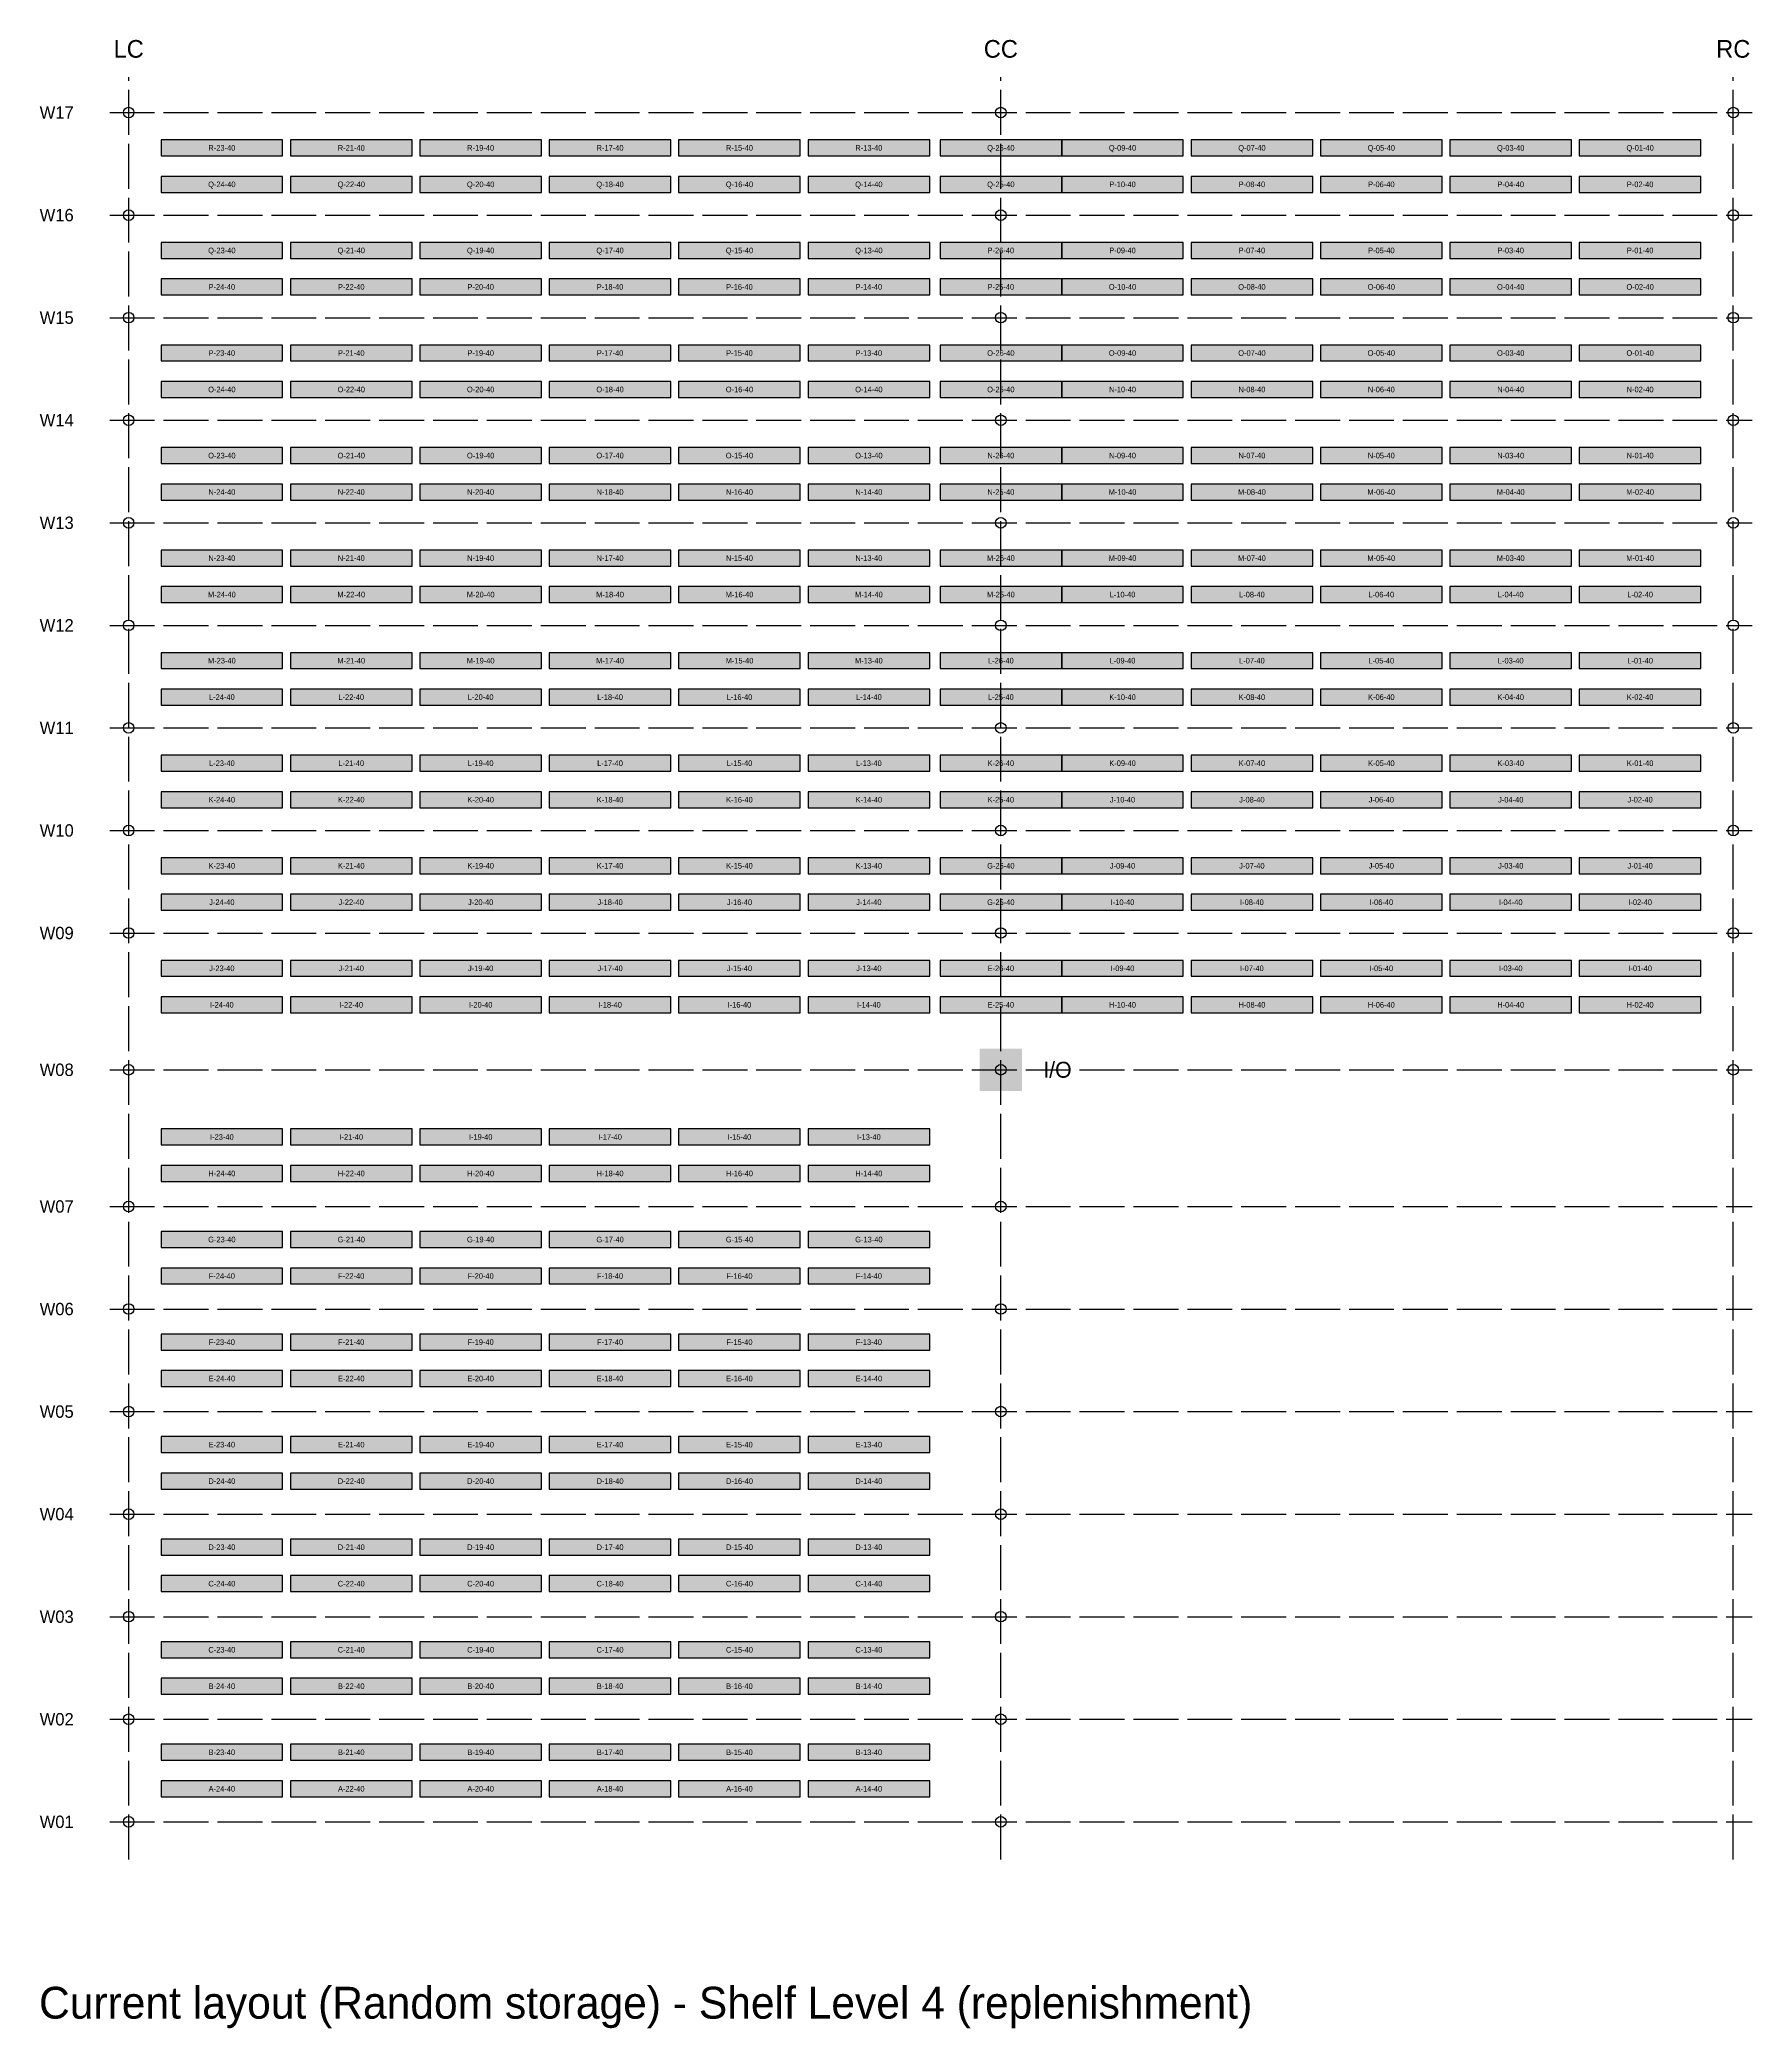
# Model space of a CAD drawing. Header units: metres. Extents: x 0 to 48.5, y -2.8 to 53.5.
import ezdxf
from ezdxf.enums import TextEntityAlignment as Align

# ---------------------------------------------------------------- set-up
doc = ezdxf.new("R2010")
doc.units = ezdxf.units.M
doc.linetypes.add('DASHED', pattern=[1.524, 1.27, -0.254])
for name, color, linetype in [('CROSS_AISLES', 4, 'Continuous'), ('IO_DEPOT', 3, 'Continuous'), ('LABELS', 7, 'Continuous'), ('RACK_L4', 7, 'Continuous'), ('STOCK_ONLY', 254, 'Continuous'), ('SUPPORT_POINTS', 8, 'Continuous'), ('TITLE', 7, 'Continuous'), ('WALKWAYS', 8, 'Continuous'), ('ZONE_A', 1, 'Continuous'), ('ZONE_B', 30, 'Continuous'), ('ZONE_C', 5, 'Continuous'), ('ZONE_N', 8, 'Continuous')]:
    doc.layers.add(name, color=color, linetype=linetype)

msp = doc.modelspace()

# ---------------------------------------------------------------- hatches: boundary and pattern name
at = {"layer": 'IO_DEPOT'}
msp.add_hatch(color=3, dxfattribs=at).paths.add_polyline_path([(26.604, 23.732), (27.804, 23.732), (27.804, 24.932), (26.604, 24.932)])
at = {"layer": 'STOCK_ONLY'}
for points in [[(3.451, 50.174), (6.891, 50.174), (6.891, 50.625), (3.451, 50.625)], [(7.111, 50.174), (10.551, 50.174), (10.551, 50.625), (7.111, 50.625)], [(10.771, 50.174), (14.211, 50.174), (14.211, 50.625), (10.771, 50.625)], [(14.431, 50.174), (17.871, 50.174), (17.871, 50.625), (14.431, 50.625)], [(18.091, 50.174), (21.531, 50.174), (21.531, 50.625), (18.091, 50.625)], [(21.751, 50.174), (25.191, 50.174), (25.191, 50.625), (21.751, 50.625)], [(25.484, 50.174), (28.925, 50.174), (28.925, 50.625), (25.484, 50.625)], [(28.925, 50.174), (32.365, 50.174), (32.365, 50.625), (28.925, 50.625)], [(32.585, 50.174), (36.025, 50.174), (36.025, 50.625), (32.585, 50.625)], [(36.245, 50.174), (39.685, 50.174), (39.685, 50.625), (36.245, 50.625)], [(39.905, 50.174), (43.345, 50.174), (43.345, 50.625), (39.905, 50.625)], [(43.565, 50.174), (47.005, 50.174), (47.005, 50.625), (43.565, 50.625)], [(3.451, 49.143), (6.891, 49.143), (6.891, 49.594), (3.451, 49.594)], [(7.111, 49.143), (10.551, 49.143), (10.551, 49.594), (7.111, 49.594)], [(10.771, 49.143), (14.211, 49.143), (14.211, 49.594), (10.771, 49.594)], [(14.431, 49.143), (17.871, 49.143), (17.871, 49.594), (14.431, 49.594)], [(18.091, 49.143), (21.531, 49.143), (21.531, 49.594), (18.091, 49.594)], [(21.751, 49.143), (25.191, 49.143), (25.191, 49.594), (21.751, 49.594)], [(25.484, 49.143), (28.925, 49.143), (28.925, 49.594), (25.484, 49.594)], [(28.925, 49.143), (32.365, 49.143), (32.365, 49.594), (28.925, 49.594)], [(32.585, 49.143), (36.025, 49.143), (36.025, 49.594), (32.585, 49.594)], [(36.245, 49.143), (39.685, 49.143), (39.685, 49.594), (36.245, 49.594)], [(39.905, 49.143), (43.345, 49.143), (43.345, 49.594), (39.905, 49.594)], [(43.565, 49.143), (47.005, 49.143), (47.005, 49.594), (43.565, 49.594)], [(3.451, 47.274), (6.891, 47.274), (6.891, 47.725), (3.451, 47.725)], [(7.111, 47.274), (10.551, 47.274), (10.551, 47.725), (7.111, 47.725)], [(10.771, 47.274), (14.211, 47.274), (14.211, 47.725), (10.771, 47.725)], [(14.431, 47.274), (17.871, 47.274), (17.871, 47.725), (14.431, 47.725)], [(18.091, 47.274), (21.531, 47.274), (21.531, 47.725), (18.091, 47.725)], [(21.751, 47.274), (25.191, 47.274), (25.191, 47.725), (21.751, 47.725)], [(25.484, 47.274), (28.925, 47.274), (28.925, 47.725), (25.484, 47.725)], [(28.925, 47.274), (32.365, 47.274), (32.365, 47.725), (28.925, 47.725)], [(32.585, 47.274), (36.025, 47.274), (36.025, 47.725), (32.585, 47.725)], [(36.245, 47.274), (39.685, 47.274), (39.685, 47.725), (36.245, 47.725)], [(39.905, 47.274), (43.345, 47.274), (43.345, 47.725), (39.905, 47.725)], [(43.565, 47.274), (47.005, 47.274), (47.005, 47.725), (43.565, 47.725)], [(3.451, 46.243), (6.891, 46.243), (6.891, 46.694), (3.451, 46.694)], [(7.111, 46.243), (10.551, 46.243), (10.551, 46.694), (7.111, 46.694)], [(10.771, 46.243), (14.211, 46.243), (14.211, 46.694), (10.771, 46.694)], [(14.431, 46.243), (17.871, 46.243), (17.871, 46.694), (14.431, 46.694)], [(18.091, 46.243), (21.531, 46.243), (21.531, 46.694), (18.091, 46.694)], [(21.751, 46.243), (25.191, 46.243), (25.191, 46.694), (21.751, 46.694)], [(32.585, 46.243), (36.025, 46.243), (36.025, 46.694), (32.585, 46.694)], [(36.245, 46.243), (39.685, 46.243), (39.685, 46.694), (36.245, 46.694)], [(39.905, 46.243), (43.345, 46.243), (43.345, 46.694), (39.905, 46.694)], [(43.565, 46.243), (47.005, 46.243), (47.005, 46.694), (43.565, 46.694)], [(3.451, 44.374), (6.891, 44.374), (6.891, 44.825), (3.451, 44.825)], [(7.111, 44.374), (10.551, 44.374), (10.551, 44.825), (7.111, 44.825)], [(10.771, 44.374), (14.211, 44.374), (14.211, 44.825), (10.771, 44.825)], [(14.431, 44.374), (17.871, 44.374), (17.871, 44.825), (14.431, 44.825)], [(18.091, 44.374), (21.531, 44.374), (21.531, 44.825), (18.091, 44.825)], [(21.751, 44.374), (25.191, 44.374), (25.191, 44.825), (21.751, 44.825)], [(28.925, 44.374), (32.365, 44.374), (32.365, 44.825), (28.925, 44.825)], [(32.585, 44.374), (36.025, 44.374), (36.025, 44.825), (32.585, 44.825)], [(36.245, 44.374), (39.685, 44.374), (39.685, 44.825), (36.245, 44.825)], [(39.905, 44.374), (43.345, 44.374), (43.345, 44.825), (39.905, 44.825)], [(43.565, 44.374), (47.005, 44.374), (47.005, 44.825), (43.565, 44.825)], [(3.451, 43.343), (6.891, 43.343), (6.891, 43.794), (3.451, 43.794)], [(7.111, 43.343), (10.551, 43.343), (10.551, 43.794), (7.111, 43.794)], [(10.771, 43.343), (14.211, 43.343), (14.211, 43.794), (10.771, 43.794)], [(14.431, 43.343), (17.871, 43.343), (17.871, 43.794), (14.431, 43.794)], [(18.091, 43.343), (21.531, 43.343), (21.531, 43.794), (18.091, 43.794)], [(21.751, 43.343), (25.191, 43.343), (25.191, 43.794), (21.751, 43.794)], [(25.484, 43.343), (28.925, 43.343), (28.925, 43.794), (25.484, 43.794)], [(28.925, 43.343), (32.365, 43.343), (32.365, 43.794), (28.925, 43.794)], [(32.585, 43.343), (36.025, 43.343), (36.025, 43.794), (32.585, 43.794)], [(36.245, 43.343), (39.685, 43.343), (39.685, 43.794), (36.245, 43.794)], [(39.905, 43.343), (43.345, 43.343), (43.345, 43.794), (39.905, 43.794)], [(43.565, 43.343), (47.005, 43.343), (47.005, 43.794), (43.565, 43.794)], [(3.451, 41.474), (6.891, 41.474), (6.891, 41.925), (3.451, 41.925)], [(7.111, 41.474), (10.551, 41.474), (10.551, 41.925), (7.111, 41.925)], [(10.771, 41.474), (14.211, 41.474), (14.211, 41.925), (10.771, 41.925)], [(14.431, 41.474), (17.871, 41.474), (17.871, 41.925), (14.431, 41.925)], [(18.091, 41.474), (21.531, 41.474), (21.531, 41.925), (18.091, 41.925)], [(21.751, 41.474), (25.191, 41.474), (25.191, 41.925), (21.751, 41.925)], [(25.484, 41.474), (28.925, 41.474), (28.925, 41.925), (25.484, 41.925)], [(28.925, 41.474), (32.365, 41.474), (32.365, 41.925), (28.925, 41.925)], [(32.585, 41.474), (36.025, 41.474), (36.025, 41.925), (32.585, 41.925)], [(36.245, 41.474), (39.685, 41.474), (39.685, 41.925), (36.245, 41.925)], [(39.905, 41.474), (43.345, 41.474), (43.345, 41.925), (39.905, 41.925)], [(43.565, 41.474), (47.005, 41.474), (47.005, 41.925), (43.565, 41.925)], [(3.451, 40.443), (6.891, 40.443), (6.891, 40.894), (3.451, 40.894)], [(7.111, 40.443), (10.551, 40.443), (10.551, 40.894), (7.111, 40.894)], [(10.771, 40.443), (14.211, 40.443), (14.211, 40.894), (10.771, 40.894)], [(14.431, 40.443), (17.871, 40.443), (17.871, 40.894), (14.431, 40.894)], [(18.091, 40.443), (21.531, 40.443), (21.531, 40.894), (18.091, 40.894)], [(21.751, 40.443), (25.191, 40.443), (25.191, 40.894), (21.751, 40.894)], [(25.484, 40.443), (28.925, 40.443), (28.925, 40.894), (25.484, 40.894)], [(28.925, 40.443), (32.365, 40.443), (32.365, 40.894), (28.925, 40.894)], [(32.585, 40.443), (36.025, 40.443), (36.025, 40.894), (32.585, 40.894)], [(36.245, 40.443), (39.685, 40.443), (39.685, 40.894), (36.245, 40.894)], [(39.905, 40.443), (43.345, 40.443), (43.345, 40.894), (39.905, 40.894)], [(43.565, 40.443), (47.005, 40.443), (47.005, 40.894), (43.565, 40.894)], [(3.451, 38.574), (6.891, 38.574), (6.891, 39.025), (3.451, 39.025)], [(7.111, 38.574), (10.551, 38.574), (10.551, 39.025), (7.111, 39.025)], [(10.771, 38.574), (14.211, 38.574), (14.211, 39.025), (10.771, 39.025)], [(14.431, 38.574), (17.871, 38.574), (17.871, 39.025), (14.431, 39.025)], [(18.091, 38.574), (21.531, 38.574), (21.531, 39.025), (18.091, 39.025)], [(21.751, 38.574), (25.191, 38.574), (25.191, 39.025), (21.751, 39.025)], [(25.484, 38.574), (28.925, 38.574), (28.925, 39.025), (25.484, 39.025)], [(32.585, 38.574), (36.025, 38.574), (36.025, 39.025), (32.585, 39.025)], [(36.245, 38.574), (39.685, 38.574), (39.685, 39.025), (36.245, 39.025)], [(39.905, 38.574), (43.345, 38.574), (43.345, 39.025), (39.905, 39.025)], [(43.565, 38.574), (47.005, 38.574), (47.005, 39.025), (43.565, 39.025)], [(3.451, 37.543), (6.891, 37.543), (6.891, 37.994), (3.451, 37.994)], [(7.111, 37.543), (10.551, 37.543), (10.551, 37.994), (7.111, 37.994)], [(10.771, 37.543), (14.211, 37.543), (14.211, 37.994), (10.771, 37.994)], [(14.431, 37.543), (17.871, 37.543), (17.871, 37.994), (14.431, 37.994)], [(18.091, 37.543), (21.531, 37.543), (21.531, 37.994), (18.091, 37.994)], [(21.751, 37.543), (25.191, 37.543), (25.191, 37.994), (21.751, 37.994)], [(25.484, 37.543), (28.925, 37.543), (28.925, 37.994), (25.484, 37.994)], [(28.925, 37.543), (32.365, 37.543), (32.365, 37.994), (28.925, 37.994)], [(32.585, 37.543), (36.025, 37.543), (36.025, 37.994), (32.585, 37.994)], [(36.245, 37.543), (39.685, 37.543), (39.685, 37.994), (36.245, 37.994)], [(39.905, 37.543), (43.345, 37.543), (43.345, 37.994), (39.905, 37.994)], [(43.565, 37.543), (47.005, 37.543), (47.005, 37.994), (43.565, 37.994)], [(3.451, 35.674), (6.891, 35.674), (6.891, 36.125), (3.451, 36.125)], [(7.111, 35.674), (10.551, 35.674), (10.551, 36.125), (7.111, 36.125)], [(10.771, 35.674), (14.211, 35.674), (14.211, 36.125), (10.771, 36.125)], [(14.431, 35.674), (17.871, 35.674), (17.871, 36.125), (14.431, 36.125)], [(18.091, 35.674), (21.531, 35.674), (21.531, 36.125), (18.091, 36.125)], [(21.751, 35.674), (25.191, 35.674), (25.191, 36.125), (21.751, 36.125)], [(28.925, 35.674), (32.365, 35.674), (32.365, 36.125), (28.925, 36.125)], [(32.585, 35.674), (36.025, 35.674), (36.025, 36.125), (32.585, 36.125)], [(36.245, 35.674), (39.685, 35.674), (39.685, 36.125), (36.245, 36.125)], [(39.905, 35.674), (43.345, 35.674), (43.345, 36.125), (39.905, 36.125)], [(43.565, 35.674), (47.005, 35.674), (47.005, 36.125), (43.565, 36.125)], [(3.451, 34.643), (6.891, 34.643), (6.891, 35.094), (3.451, 35.094)], [(7.111, 34.643), (10.551, 34.643), (10.551, 35.094), (7.111, 35.094)], [(10.771, 34.643), (14.211, 34.643), (14.211, 35.094), (10.771, 35.094)], [(14.431, 34.643), (17.871, 34.643), (17.871, 35.094), (14.431, 35.094)], [(18.091, 34.643), (21.531, 34.643), (21.531, 35.094), (18.091, 35.094)], [(21.751, 34.643), (25.191, 34.643), (25.191, 35.094), (21.751, 35.094)], [(25.484, 34.643), (28.925, 34.643), (28.925, 35.094), (25.484, 35.094)], [(28.925, 34.643), (32.365, 34.643), (32.365, 35.094), (28.925, 35.094)], [(32.585, 34.643), (36.025, 34.643), (36.025, 35.094), (32.585, 35.094)], [(36.245, 34.643), (39.685, 34.643), (39.685, 35.094), (36.245, 35.094)], [(39.905, 34.643), (43.345, 34.643), (43.345, 35.094), (39.905, 35.094)], [(43.565, 34.643), (47.005, 34.643), (47.005, 35.094), (43.565, 35.094)], [(3.451, 32.775), (6.891, 32.775), (6.891, 33.226), (3.451, 33.226)], [(7.111, 32.775), (10.551, 32.775), (10.551, 33.226), (7.111, 33.226)], [(10.771, 32.775), (14.211, 32.775), (14.211, 33.226), (10.771, 33.226)], [(14.431, 32.775), (17.871, 32.775), (17.871, 33.226), (14.431, 33.226)], [(18.091, 32.775), (21.531, 32.775), (21.531, 33.226), (18.091, 33.226)], [(21.751, 32.775), (25.191, 32.775), (25.191, 33.226), (21.751, 33.226)], [(25.484, 32.775), (28.925, 32.775), (28.925, 33.226), (25.484, 33.226)], [(28.925, 32.775), (32.365, 32.775), (32.365, 33.226), (28.925, 33.226)], [(32.585, 32.775), (36.025, 32.775), (36.025, 33.226), (32.585, 33.226)], [(36.245, 32.775), (39.685, 32.775), (39.685, 33.226), (36.245, 33.226)], [(39.905, 32.775), (43.345, 32.775), (43.345, 33.226), (39.905, 33.226)], [(3.451, 31.743), (6.891, 31.743), (6.891, 32.194), (3.451, 32.194)], [(7.111, 31.743), (10.551, 31.743), (10.551, 32.194), (7.111, 32.194)], [(10.771, 31.743), (14.211, 31.743), (14.211, 32.194), (10.771, 32.194)], [(14.431, 31.743), (17.871, 31.743), (17.871, 32.194), (14.431, 32.194)], [(21.751, 31.743), (25.191, 31.743), (25.191, 32.194), (21.751, 32.194)], [(28.925, 31.743), (32.365, 31.743), (32.365, 32.194), (28.925, 32.194)], [(32.585, 31.743), (36.025, 31.743), (36.025, 32.194), (32.585, 32.194)], [(36.245, 31.743), (39.685, 31.743), (39.685, 32.194), (36.245, 32.194)], [(39.905, 31.743), (43.345, 31.743), (43.345, 32.194), (39.905, 32.194)], [(43.565, 31.743), (47.005, 31.743), (47.005, 32.194), (43.565, 32.194)], [(3.451, 29.874), (6.891, 29.874), (6.891, 30.325), (3.451, 30.325)], [(7.111, 29.874), (10.551, 29.874), (10.551, 30.325), (7.111, 30.325)], [(10.771, 29.874), (14.211, 29.874), (14.211, 30.325), (10.771, 30.325)], [(18.091, 29.874), (21.531, 29.874), (21.531, 30.325), (18.091, 30.325)], [(21.751, 29.874), (25.191, 29.874), (25.191, 30.325), (21.751, 30.325)], [(25.484, 29.874), (28.925, 29.874), (28.925, 30.325), (25.484, 30.325)], [(28.925, 29.874), (32.365, 29.874), (32.365, 30.325), (28.925, 30.325)], [(32.585, 29.874), (36.025, 29.874), (36.025, 30.325), (32.585, 30.325)], [(36.245, 29.874), (39.685, 29.874), (39.685, 30.325), (36.245, 30.325)], [(39.905, 29.874), (43.345, 29.874), (43.345, 30.325), (39.905, 30.325)], [(43.565, 29.874), (47.005, 29.874), (47.005, 30.325), (43.565, 30.325)], [(3.451, 28.843), (6.891, 28.843), (6.891, 29.294), (3.451, 29.294)], [(7.111, 28.843), (10.551, 28.843), (10.551, 29.294), (7.111, 29.294)], [(10.771, 28.843), (14.211, 28.843), (14.211, 29.294), (10.771, 29.294)], [(14.431, 28.843), (17.871, 28.843), (17.871, 29.294), (14.431, 29.294)], [(18.091, 28.843), (21.531, 28.843), (21.531, 29.294), (18.091, 29.294)], [(21.751, 28.843), (25.191, 28.843), (25.191, 29.294), (21.751, 29.294)], [(25.484, 28.843), (28.925, 28.843), (28.925, 29.294), (25.484, 29.294)], [(28.925, 28.843), (32.365, 28.843), (32.365, 29.294), (28.925, 29.294)], [(32.585, 28.843), (36.025, 28.843), (36.025, 29.294), (32.585, 29.294)], [(36.245, 28.843), (39.685, 28.843), (39.685, 29.294), (36.245, 29.294)], [(39.905, 28.843), (43.345, 28.843), (43.345, 29.294), (39.905, 29.294)], [(43.565, 28.843), (47.005, 28.843), (47.005, 29.294), (43.565, 29.294)], [(3.451, 26.974), (6.891, 26.974), (6.891, 27.425), (3.451, 27.425)], [(7.111, 26.974), (10.551, 26.974), (10.551, 27.425), (7.111, 27.425)], [(10.771, 26.974), (14.211, 26.974), (14.211, 27.425), (10.771, 27.425)], [(14.431, 26.974), (17.871, 26.974), (17.871, 27.425), (14.431, 27.425)], [(18.091, 26.974), (21.531, 26.974), (21.531, 27.425), (18.091, 27.425)], [(25.484, 26.974), (28.925, 26.974), (28.925, 27.425), (25.484, 27.425)], [(28.925, 26.974), (32.365, 26.974), (32.365, 27.425), (28.925, 27.425)], [(39.905, 26.974), (43.345, 26.974), (43.345, 27.425), (39.905, 27.425)], [(43.565, 26.974), (47.005, 26.974), (47.005, 27.425), (43.565, 27.425)], [(3.451, 25.943), (6.891, 25.943), (6.891, 26.394), (3.451, 26.394)], [(7.111, 25.943), (10.551, 25.943), (10.551, 26.394), (7.111, 26.394)], [(10.771, 25.943), (14.211, 25.943), (14.211, 26.394), (10.771, 26.394)], [(14.431, 25.943), (17.871, 25.943), (17.871, 26.394), (14.431, 26.394)], [(18.091, 25.943), (21.531, 25.943), (21.531, 26.394), (18.091, 26.394)], [(21.751, 25.943), (25.191, 25.943), (25.191, 26.394), (21.751, 26.394)], [(25.484, 25.943), (28.925, 25.943), (28.925, 26.394), (25.484, 26.394)], [(28.925, 25.943), (32.365, 25.943), (32.365, 26.394), (28.925, 26.394)], [(32.585, 25.943), (36.025, 25.943), (36.025, 26.394), (32.585, 26.394)], [(36.245, 25.943), (39.685, 25.943), (39.685, 26.394), (36.245, 26.394)], [(39.905, 25.943), (43.345, 25.943), (43.345, 26.394), (39.905, 26.394)], [(43.565, 25.943), (47.005, 25.943), (47.005, 26.394), (43.565, 26.394)], [(3.451, 22.206), (6.891, 22.206), (6.891, 22.657), (3.451, 22.657)], [(7.111, 22.206), (10.551, 22.206), (10.551, 22.657), (7.111, 22.657)], [(10.771, 22.206), (14.211, 22.206), (14.211, 22.657), (10.771, 22.657)], [(14.431, 22.206), (17.871, 22.206), (17.871, 22.657), (14.431, 22.657)], [(18.091, 22.206), (21.531, 22.206), (21.531, 22.657), (18.091, 22.657)], [(21.751, 22.206), (25.191, 22.206), (25.191, 22.657), (21.751, 22.657)], [(3.451, 21.174), (6.891, 21.174), (6.891, 21.625), (3.451, 21.625)], [(7.111, 21.174), (10.551, 21.174), (10.551, 21.625), (7.111, 21.625)], [(10.771, 21.174), (14.211, 21.174), (14.211, 21.625), (10.771, 21.625)], [(14.431, 21.174), (17.871, 21.174), (17.871, 21.625), (14.431, 21.625)], [(18.091, 21.174), (21.531, 21.174), (21.531, 21.625), (18.091, 21.625)], [(21.751, 21.174), (25.191, 21.174), (25.191, 21.625), (21.751, 21.625)], [(3.451, 19.306), (6.891, 19.306), (6.891, 19.757), (3.451, 19.757)], [(7.111, 19.306), (10.551, 19.306), (10.551, 19.757), (7.111, 19.757)], [(10.771, 19.306), (14.211, 19.306), (14.211, 19.757), (10.771, 19.757)], [(14.431, 19.306), (17.871, 19.306), (17.871, 19.757), (14.431, 19.757)], [(18.091, 19.306), (21.531, 19.306), (21.531, 19.757), (18.091, 19.757)], [(3.451, 18.274), (6.891, 18.274), (6.891, 18.726), (3.451, 18.726)], [(7.111, 18.274), (10.551, 18.274), (10.551, 18.726), (7.111, 18.726)], [(10.771, 18.274), (14.211, 18.274), (14.211, 18.726), (10.771, 18.726)], [(14.431, 18.274), (17.871, 18.274), (17.871, 18.726), (14.431, 18.726)], [(21.751, 18.274), (25.191, 18.274), (25.191, 18.726), (21.751, 18.726)], [(3.451, 16.406), (6.891, 16.406), (6.891, 16.857), (3.451, 16.857)], [(7.111, 16.406), (10.551, 16.406), (10.551, 16.857), (7.111, 16.857)], [(10.771, 16.406), (14.211, 16.406), (14.211, 16.857), (10.771, 16.857)], [(14.431, 16.406), (17.871, 16.406), (17.871, 16.857), (14.431, 16.857)], [(18.091, 16.406), (21.531, 16.406), (21.531, 16.857), (18.091, 16.857)], [(21.751, 16.406), (25.191, 16.406), (25.191, 16.857), (21.751, 16.857)], [(3.451, 15.374), (6.891, 15.374), (6.891, 15.825), (3.451, 15.825)], [(7.111, 15.374), (10.551, 15.374), (10.551, 15.825), (7.111, 15.825)], [(10.771, 15.374), (14.211, 15.374), (14.211, 15.825), (10.771, 15.825)], [(18.091, 15.374), (21.531, 15.374), (21.531, 15.825), (18.091, 15.825)], [(21.751, 15.374), (25.191, 15.374), (25.191, 15.825), (21.751, 15.825)], [(3.451, 13.506), (6.891, 13.506), (6.891, 13.957), (3.451, 13.957)], [(7.111, 13.506), (10.551, 13.506), (10.551, 13.957), (7.111, 13.957)], [(10.771, 13.506), (14.211, 13.506), (14.211, 13.957), (10.771, 13.957)], [(14.431, 13.506), (17.871, 13.506), (17.871, 13.957), (14.431, 13.957)], [(18.091, 13.506), (21.531, 13.506), (21.531, 13.957), (18.091, 13.957)], [(21.751, 13.506), (25.191, 13.506), (25.191, 13.957), (21.751, 13.957)], [(3.451, 12.474), (6.891, 12.474), (6.891, 12.925), (3.451, 12.925)], [(7.111, 12.474), (10.551, 12.474), (10.551, 12.925), (7.111, 12.925)], [(10.771, 12.474), (14.211, 12.474), (14.211, 12.925), (10.771, 12.925)], [(14.431, 12.474), (17.871, 12.474), (17.871, 12.925), (14.431, 12.925)], [(3.451, 10.606), (6.891, 10.606), (6.891, 11.057), (3.451, 11.057)], [(7.111, 10.606), (10.551, 10.606), (10.551, 11.057), (7.111, 11.057)], [(10.771, 10.606), (14.211, 10.606), (14.211, 11.057), (10.771, 11.057)], [(14.431, 10.606), (17.871, 10.606), (17.871, 11.057), (14.431, 11.057)], [(18.091, 10.606), (21.531, 10.606), (21.531, 11.057), (18.091, 11.057)], [(21.751, 10.606), (25.191, 10.606), (25.191, 11.057), (21.751, 11.057)], [(3.451, 9.575), (6.891, 9.575), (6.891, 10.026), (3.451, 10.026)], [(7.111, 9.575), (10.551, 9.575), (10.551, 10.026), (7.111, 10.026)], [(10.771, 9.575), (14.211, 9.575), (14.211, 10.026), (10.771, 10.026)], [(14.431, 9.575), (17.871, 9.575), (17.871, 10.026), (14.431, 10.026)], [(21.751, 9.575), (25.191, 9.575), (25.191, 10.026), (21.751, 10.026)], [(3.451, 7.706), (6.891, 7.706), (6.891, 8.157), (3.451, 8.157)], [(7.111, 7.706), (10.551, 7.706), (10.551, 8.157), (7.111, 8.157)], [(10.771, 7.706), (14.211, 7.706), (14.211, 8.157), (10.771, 8.157)], [(14.431, 7.706), (17.871, 7.706), (17.871, 8.157), (14.431, 8.157)], [(18.091, 7.706), (21.531, 7.706), (21.531, 8.157), (18.091, 8.157)], [(21.751, 7.706), (25.191, 7.706), (25.191, 8.157), (21.751, 8.157)], [(3.451, 6.675), (6.891, 6.675), (6.891, 7.126), (3.451, 7.126)], [(7.111, 6.675), (10.551, 6.675), (10.551, 7.126), (7.111, 7.126)], [(10.771, 6.675), (14.211, 6.675), (14.211, 7.126), (10.771, 7.126)], [(14.431, 6.675), (17.871, 6.675), (17.871, 7.126), (14.431, 7.126)], [(18.091, 6.675), (21.531, 6.675), (21.531, 7.126), (18.091, 7.126)], [(21.751, 6.675), (25.191, 6.675), (25.191, 7.126), (21.751, 7.126)], [(3.451, 4.806), (6.891, 4.806), (6.891, 5.257), (3.451, 5.257)], [(7.111, 4.806), (10.551, 4.806), (10.551, 5.257), (7.111, 5.257)], [(10.771, 4.806), (14.211, 4.806), (14.211, 5.257), (10.771, 5.257)], [(14.431, 4.806), (17.871, 4.806), (17.871, 5.257), (14.431, 5.257)], [(18.091, 4.806), (21.531, 4.806), (21.531, 5.257), (18.091, 5.257)], [(21.751, 4.806), (25.191, 4.806), (25.191, 5.257), (21.751, 5.257)], [(3.451, 3.774), (6.891, 3.774), (6.891, 4.226), (3.451, 4.226)], [(7.111, 3.774), (10.551, 3.774), (10.551, 4.226), (7.111, 4.226)], [(10.771, 3.774), (14.211, 3.774), (14.211, 4.226), (10.771, 4.226)], [(14.431, 3.774), (17.871, 3.774), (17.871, 4.226), (14.431, 4.226)], [(18.091, 3.774), (21.531, 3.774), (21.531, 4.226), (18.091, 4.226)], [(21.751, 3.774), (25.191, 3.774), (25.191, 4.226), (21.751, 4.226)]]:
    msp.add_hatch(color=254, dxfattribs=at).paths.add_polyline_path(points)
at = {"layer": 'ZONE_A'}
msp.add_hatch(color=1, dxfattribs=at).paths.add_polyline_path([(18.091, 12.474), (21.531, 12.474), (21.531, 12.925), (18.091, 12.925)])
at = {"layer": 'ZONE_B'}
for points in [[(28.925, 46.243), (32.365, 46.243), (32.365, 46.694), (28.925, 46.694)], [(25.484, 35.674), (28.925, 35.674), (28.925, 36.125), (25.484, 36.125)], [(25.484, 31.743), (28.925, 31.743), (28.925, 32.194), (25.484, 32.194)], [(36.245, 26.974), (39.685, 26.974), (39.685, 27.425), (36.245, 27.425)], [(18.091, 9.575), (21.531, 9.575), (21.531, 10.026), (18.091, 10.026)]]:
    msp.add_hatch(color=30, dxfattribs=at).paths.add_polyline_path(points)
at = {"layer": 'ZONE_C'}
for points in [[(25.484, 46.243), (28.925, 46.243), (28.925, 46.694), (25.484, 46.694)], [(25.484, 44.374), (28.925, 44.374), (28.925, 44.825), (25.484, 44.825)], [(28.925, 38.574), (32.365, 38.574), (32.365, 39.025), (28.925, 39.025)], [(18.091, 31.743), (21.531, 31.743), (21.531, 32.194), (18.091, 32.194)], [(14.431, 29.874), (17.871, 29.874), (17.871, 30.325), (14.431, 30.325)], [(32.585, 26.974), (36.025, 26.974), (36.025, 27.425), (32.585, 27.425)], [(21.751, 19.306), (25.191, 19.306), (25.191, 19.757), (21.751, 19.757)], [(18.091, 18.274), (21.531, 18.274), (21.531, 18.726), (18.091, 18.726)], [(14.431, 15.374), (17.871, 15.374), (17.871, 15.825), (14.431, 15.825)], [(21.751, 12.474), (25.191, 12.474), (25.191, 12.925), (21.751, 12.925)]]:
    msp.add_hatch(color=5, dxfattribs=at).paths.add_polyline_path(points)
at = {"layer": 'ZONE_N'}
for points in [[(43.565, 32.775), (47.005, 32.775), (47.005, 33.226), (43.565, 33.226)], [(21.751, 26.974), (25.191, 26.974), (25.191, 27.425), (21.751, 27.425)]]:
    msp.add_hatch(color=8, dxfattribs=at).paths.add_polyline_path(points)

# ---------------------------------------------------------------- linework, layer by layer
at = {"layer": 'CROSS_AISLES', "linetype": 'DASHED'}
for p, q in [((2.536, 2), (2.536, 52.4)), ((27.204, 2), (27.204, 52.4)), ((47.92, 2), (47.92, 52.4))]:
    msp.add_line(p, q, dxfattribs=at)
at = {"layer": 'RACK_L4'}
for points in [[(3.451, 50.174), (6.891, 50.174), (6.891, 50.625), (3.451, 50.625)], [(7.111, 50.174), (10.551, 50.174), (10.551, 50.625), (7.111, 50.625)], [(10.771, 50.174), (14.211, 50.174), (14.211, 50.625), (10.771, 50.625)], [(14.431, 50.174), (17.871, 50.174), (17.871, 50.625), (14.431, 50.625)], [(18.091, 50.174), (21.531, 50.174), (21.531, 50.625), (18.091, 50.625)], [(21.751, 50.174), (25.191, 50.174), (25.191, 50.625), (21.751, 50.625)], [(25.484, 50.174), (28.925, 50.174), (28.925, 50.625), (25.484, 50.625)], [(28.925, 50.174), (32.365, 50.174), (32.365, 50.625), (28.925, 50.625)], [(32.585, 50.174), (36.025, 50.174), (36.025, 50.625), (32.585, 50.625)], [(36.245, 50.174), (39.685, 50.174), (39.685, 50.625), (36.245, 50.625)], [(39.905, 50.174), (43.345, 50.174), (43.345, 50.625), (39.905, 50.625)], [(43.565, 50.174), (47.005, 50.174), (47.005, 50.625), (43.565, 50.625)], [(3.451, 49.143), (6.891, 49.143), (6.891, 49.594), (3.451, 49.594)], [(7.111, 49.143), (10.551, 49.143), (10.551, 49.594), (7.111, 49.594)], [(10.771, 49.143), (14.211, 49.143), (14.211, 49.594), (10.771, 49.594)], [(14.431, 49.143), (17.871, 49.143), (17.871, 49.594), (14.431, 49.594)], [(18.091, 49.143), (21.531, 49.143), (21.531, 49.594), (18.091, 49.594)], [(21.751, 49.143), (25.191, 49.143), (25.191, 49.594), (21.751, 49.594)], [(25.484, 49.143), (28.925, 49.143), (28.925, 49.594), (25.484, 49.594)], [(28.925, 49.143), (32.365, 49.143), (32.365, 49.594), (28.925, 49.594)], [(32.585, 49.143), (36.025, 49.143), (36.025, 49.594), (32.585, 49.594)], [(36.245, 49.143), (39.685, 49.143), (39.685, 49.594), (36.245, 49.594)], [(39.905, 49.143), (43.345, 49.143), (43.345, 49.594), (39.905, 49.594)], [(43.565, 49.143), (47.005, 49.143), (47.005, 49.594), (43.565, 49.594)], [(3.451, 47.274), (6.891, 47.274), (6.891, 47.725), (3.451, 47.725)], [(7.111, 47.274), (10.551, 47.274), (10.551, 47.725), (7.111, 47.725)], [(10.771, 47.274), (14.211, 47.274), (14.211, 47.725), (10.771, 47.725)], [(14.431, 47.274), (17.871, 47.274), (17.871, 47.725), (14.431, 47.725)], [(18.091, 47.274), (21.531, 47.274), (21.531, 47.725), (18.091, 47.725)], [(21.751, 47.274), (25.191, 47.274), (25.191, 47.725), (21.751, 47.725)], [(25.484, 47.274), (28.925, 47.274), (28.925, 47.725), (25.484, 47.725)], [(28.925, 47.274), (32.365, 47.274), (32.365, 47.725), (28.925, 47.725)], [(32.585, 47.274), (36.025, 47.274), (36.025, 47.725), (32.585, 47.725)], [(36.245, 47.274), (39.685, 47.274), (39.685, 47.725), (36.245, 47.725)], [(39.905, 47.274), (43.345, 47.274), (43.345, 47.725), (39.905, 47.725)], [(43.565, 47.274), (47.005, 47.274), (47.005, 47.725), (43.565, 47.725)], [(3.451, 46.243), (6.891, 46.243), (6.891, 46.694), (3.451, 46.694)], [(7.111, 46.243), (10.551, 46.243), (10.551, 46.694), (7.111, 46.694)], [(10.771, 46.243), (14.211, 46.243), (14.211, 46.694), (10.771, 46.694)], [(14.431, 46.243), (17.871, 46.243), (17.871, 46.694), (14.431, 46.694)], [(18.091, 46.243), (21.531, 46.243), (21.531, 46.694), (18.091, 46.694)], [(21.751, 46.243), (25.191, 46.243), (25.191, 46.694), (21.751, 46.694)], [(25.484, 46.243), (28.925, 46.243), (28.925, 46.694), (25.484, 46.694)], [(28.925, 46.243), (32.365, 46.243), (32.365, 46.694), (28.925, 46.694)], [(32.585, 46.243), (36.025, 46.243), (36.025, 46.694), (32.585, 46.694)], [(36.245, 46.243), (39.685, 46.243), (39.685, 46.694), (36.245, 46.694)], [(39.905, 46.243), (43.345, 46.243), (43.345, 46.694), (39.905, 46.694)], [(43.565, 46.243), (47.005, 46.243), (47.005, 46.694), (43.565, 46.694)], [(3.451, 44.374), (6.891, 44.374), (6.891, 44.825), (3.451, 44.825)], [(7.111, 44.374), (10.551, 44.374), (10.551, 44.825), (7.111, 44.825)], [(10.771, 44.374), (14.211, 44.374), (14.211, 44.825), (10.771, 44.825)], [(14.431, 44.374), (17.871, 44.374), (17.871, 44.825), (14.431, 44.825)], [(18.091, 44.374), (21.531, 44.374), (21.531, 44.825), (18.091, 44.825)], [(21.751, 44.374), (25.191, 44.374), (25.191, 44.825), (21.751, 44.825)], [(25.484, 44.374), (28.925, 44.374), (28.925, 44.825), (25.484, 44.825)], [(28.925, 44.374), (32.365, 44.374), (32.365, 44.825), (28.925, 44.825)], [(32.585, 44.374), (36.025, 44.374), (36.025, 44.825), (32.585, 44.825)], [(36.245, 44.374), (39.685, 44.374), (39.685, 44.825), (36.245, 44.825)], [(39.905, 44.374), (43.345, 44.374), (43.345, 44.825), (39.905, 44.825)], [(43.565, 44.374), (47.005, 44.374), (47.005, 44.825), (43.565, 44.825)], [(3.451, 43.343), (6.891, 43.343), (6.891, 43.794), (3.451, 43.794)], [(7.111, 43.343), (10.551, 43.343), (10.551, 43.794), (7.111, 43.794)], [(10.771, 43.343), (14.211, 43.343), (14.211, 43.794), (10.771, 43.794)], [(14.431, 43.343), (17.871, 43.343), (17.871, 43.794), (14.431, 43.794)], [(18.091, 43.343), (21.531, 43.343), (21.531, 43.794), (18.091, 43.794)], [(21.751, 43.343), (25.191, 43.343), (25.191, 43.794), (21.751, 43.794)], [(25.484, 43.343), (28.925, 43.343), (28.925, 43.794), (25.484, 43.794)], [(28.925, 43.343), (32.365, 43.343), (32.365, 43.794), (28.925, 43.794)], [(32.585, 43.343), (36.025, 43.343), (36.025, 43.794), (32.585, 43.794)], [(36.245, 43.343), (39.685, 43.343), (39.685, 43.794), (36.245, 43.794)], [(39.905, 43.343), (43.345, 43.343), (43.345, 43.794), (39.905, 43.794)], [(43.565, 43.343), (47.005, 43.343), (47.005, 43.794), (43.565, 43.794)], [(3.451, 41.474), (6.891, 41.474), (6.891, 41.925), (3.451, 41.925)], [(7.111, 41.474), (10.551, 41.474), (10.551, 41.925), (7.111, 41.925)], [(10.771, 41.474), (14.211, 41.474), (14.211, 41.925), (10.771, 41.925)], [(14.431, 41.474), (17.871, 41.474), (17.871, 41.925), (14.431, 41.925)], [(18.091, 41.474), (21.531, 41.474), (21.531, 41.925), (18.091, 41.925)], [(21.751, 41.474), (25.191, 41.474), (25.191, 41.925), (21.751, 41.925)], [(25.484, 41.474), (28.925, 41.474), (28.925, 41.925), (25.484, 41.925)], [(28.925, 41.474), (32.365, 41.474), (32.365, 41.925), (28.925, 41.925)], [(32.585, 41.474), (36.025, 41.474), (36.025, 41.925), (32.585, 41.925)], [(36.245, 41.474), (39.685, 41.474), (39.685, 41.925), (36.245, 41.925)], [(39.905, 41.474), (43.345, 41.474), (43.345, 41.925), (39.905, 41.925)], [(43.565, 41.474), (47.005, 41.474), (47.005, 41.925), (43.565, 41.925)], [(3.451, 40.443), (6.891, 40.443), (6.891, 40.894), (3.451, 40.894)], [(7.111, 40.443), (10.551, 40.443), (10.551, 40.894), (7.111, 40.894)], [(10.771, 40.443), (14.211, 40.443), (14.211, 40.894), (10.771, 40.894)], [(14.431, 40.443), (17.871, 40.443), (17.871, 40.894), (14.431, 40.894)], [(18.091, 40.443), (21.531, 40.443), (21.531, 40.894), (18.091, 40.894)], [(21.751, 40.443), (25.191, 40.443), (25.191, 40.894), (21.751, 40.894)], [(25.484, 40.443), (28.925, 40.443), (28.925, 40.894), (25.484, 40.894)], [(28.925, 40.443), (32.365, 40.443), (32.365, 40.894), (28.925, 40.894)], [(32.585, 40.443), (36.025, 40.443), (36.025, 40.894), (32.585, 40.894)], [(36.245, 40.443), (39.685, 40.443), (39.685, 40.894), (36.245, 40.894)], [(39.905, 40.443), (43.345, 40.443), (43.345, 40.894), (39.905, 40.894)], [(43.565, 40.443), (47.005, 40.443), (47.005, 40.894), (43.565, 40.894)], [(3.451, 38.574), (6.891, 38.574), (6.891, 39.025), (3.451, 39.025)], [(7.111, 38.574), (10.551, 38.574), (10.551, 39.025), (7.111, 39.025)], [(10.771, 38.574), (14.211, 38.574), (14.211, 39.025), (10.771, 39.025)], [(14.431, 38.574), (17.871, 38.574), (17.871, 39.025), (14.431, 39.025)], [(18.091, 38.574), (21.531, 38.574), (21.531, 39.025), (18.091, 39.025)], [(21.751, 38.574), (25.191, 38.574), (25.191, 39.025), (21.751, 39.025)], [(25.484, 38.574), (28.925, 38.574), (28.925, 39.025), (25.484, 39.025)], [(28.925, 38.574), (32.365, 38.574), (32.365, 39.025), (28.925, 39.025)], [(32.585, 38.574), (36.025, 38.574), (36.025, 39.025), (32.585, 39.025)], [(36.245, 38.574), (39.685, 38.574), (39.685, 39.025), (36.245, 39.025)], [(39.905, 38.574), (43.345, 38.574), (43.345, 39.025), (39.905, 39.025)], [(43.565, 38.574), (47.005, 38.574), (47.005, 39.025), (43.565, 39.025)], [(3.451, 37.543), (6.891, 37.543), (6.891, 37.994), (3.451, 37.994)], [(7.111, 37.543), (10.551, 37.543), (10.551, 37.994), (7.111, 37.994)], [(10.771, 37.543), (14.211, 37.543), (14.211, 37.994), (10.771, 37.994)], [(14.431, 37.543), (17.871, 37.543), (17.871, 37.994), (14.431, 37.994)], [(18.091, 37.543), (21.531, 37.543), (21.531, 37.994), (18.091, 37.994)], [(21.751, 37.543), (25.191, 37.543), (25.191, 37.994), (21.751, 37.994)], [(25.484, 37.543), (28.925, 37.543), (28.925, 37.994), (25.484, 37.994)], [(28.925, 37.543), (32.365, 37.543), (32.365, 37.994), (28.925, 37.994)], [(32.585, 37.543), (36.025, 37.543), (36.025, 37.994), (32.585, 37.994)], [(36.245, 37.543), (39.685, 37.543), (39.685, 37.994), (36.245, 37.994)], [(39.905, 37.543), (43.345, 37.543), (43.345, 37.994), (39.905, 37.994)], [(43.565, 37.543), (47.005, 37.543), (47.005, 37.994), (43.565, 37.994)], [(3.451, 35.674), (6.891, 35.674), (6.891, 36.125), (3.451, 36.125)], [(7.111, 35.674), (10.551, 35.674), (10.551, 36.125), (7.111, 36.125)], [(10.771, 35.674), (14.211, 35.674), (14.211, 36.125), (10.771, 36.125)], [(14.431, 35.674), (17.871, 35.674), (17.871, 36.125), (14.431, 36.125)], [(18.091, 35.674), (21.531, 35.674), (21.531, 36.125), (18.091, 36.125)], [(21.751, 35.674), (25.191, 35.674), (25.191, 36.125), (21.751, 36.125)], [(25.484, 35.674), (28.925, 35.674), (28.925, 36.125), (25.484, 36.125)], [(28.925, 35.674), (32.365, 35.674), (32.365, 36.125), (28.925, 36.125)], [(32.585, 35.674), (36.025, 35.674), (36.025, 36.125), (32.585, 36.125)], [(36.245, 35.674), (39.685, 35.674), (39.685, 36.125), (36.245, 36.125)], [(39.905, 35.674), (43.345, 35.674), (43.345, 36.125), (39.905, 36.125)], [(43.565, 35.674), (47.005, 35.674), (47.005, 36.125), (43.565, 36.125)], [(3.451, 34.643), (6.891, 34.643), (6.891, 35.094), (3.451, 35.094)], [(7.111, 34.643), (10.551, 34.643), (10.551, 35.094), (7.111, 35.094)], [(10.771, 34.643), (14.211, 34.643), (14.211, 35.094), (10.771, 35.094)], [(14.431, 34.643), (17.871, 34.643), (17.871, 35.094), (14.431, 35.094)], [(18.091, 34.643), (21.531, 34.643), (21.531, 35.094), (18.091, 35.094)], [(21.751, 34.643), (25.191, 34.643), (25.191, 35.094), (21.751, 35.094)], [(25.484, 34.643), (28.925, 34.643), (28.925, 35.094), (25.484, 35.094)], [(28.925, 34.643), (32.365, 34.643), (32.365, 35.094), (28.925, 35.094)], [(32.585, 34.643), (36.025, 34.643), (36.025, 35.094), (32.585, 35.094)], [(36.245, 34.643), (39.685, 34.643), (39.685, 35.094), (36.245, 35.094)], [(39.905, 34.643), (43.345, 34.643), (43.345, 35.094), (39.905, 35.094)], [(43.565, 34.643), (47.005, 34.643), (47.005, 35.094), (43.565, 35.094)], [(3.451, 32.775), (6.891, 32.775), (6.891, 33.226), (3.451, 33.226)], [(7.111, 32.775), (10.551, 32.775), (10.551, 33.226), (7.111, 33.226)], [(10.771, 32.775), (14.211, 32.775), (14.211, 33.226), (10.771, 33.226)], [(14.431, 32.775), (17.871, 32.775), (17.871, 33.226), (14.431, 33.226)], [(18.091, 32.775), (21.531, 32.775), (21.531, 33.226), (18.091, 33.226)], [(21.751, 32.775), (25.191, 32.775), (25.191, 33.226), (21.751, 33.226)], [(25.484, 32.775), (28.925, 32.775), (28.925, 33.226), (25.484, 33.226)], [(28.925, 32.775), (32.365, 32.775), (32.365, 33.226), (28.925, 33.226)], [(32.585, 32.775), (36.025, 32.775), (36.025, 33.226), (32.585, 33.226)], [(36.245, 32.775), (39.685, 32.775), (39.685, 33.226), (36.245, 33.226)], [(39.905, 32.775), (43.345, 32.775), (43.345, 33.226), (39.905, 33.226)], [(43.565, 32.775), (47.005, 32.775), (47.005, 33.226), (43.565, 33.226)], [(3.451, 31.743), (6.891, 31.743), (6.891, 32.194), (3.451, 32.194)], [(7.111, 31.743), (10.551, 31.743), (10.551, 32.194), (7.111, 32.194)], [(10.771, 31.743), (14.211, 31.743), (14.211, 32.194), (10.771, 32.194)], [(14.431, 31.743), (17.871, 31.743), (17.871, 32.194), (14.431, 32.194)], [(18.091, 31.743), (21.531, 31.743), (21.531, 32.194), (18.091, 32.194)], [(21.751, 31.743), (25.191, 31.743), (25.191, 32.194), (21.751, 32.194)], [(25.484, 31.743), (28.925, 31.743), (28.925, 32.194), (25.484, 32.194)], [(28.925, 31.743), (32.365, 31.743), (32.365, 32.194), (28.925, 32.194)], [(32.585, 31.743), (36.025, 31.743), (36.025, 32.194), (32.585, 32.194)], [(36.245, 31.743), (39.685, 31.743), (39.685, 32.194), (36.245, 32.194)], [(39.905, 31.743), (43.345, 31.743), (43.345, 32.194), (39.905, 32.194)], [(43.565, 31.743), (47.005, 31.743), (47.005, 32.194), (43.565, 32.194)], [(3.451, 29.874), (6.891, 29.874), (6.891, 30.325), (3.451, 30.325)], [(7.111, 29.874), (10.551, 29.874), (10.551, 30.325), (7.111, 30.325)], [(10.771, 29.874), (14.211, 29.874), (14.211, 30.325), (10.771, 30.325)], [(14.431, 29.874), (17.871, 29.874), (17.871, 30.325), (14.431, 30.325)], [(18.091, 29.874), (21.531, 29.874), (21.531, 30.325), (18.091, 30.325)], [(21.751, 29.874), (25.191, 29.874), (25.191, 30.325), (21.751, 30.325)], [(25.484, 29.874), (28.925, 29.874), (28.925, 30.325), (25.484, 30.325)], [(28.925, 29.874), (32.365, 29.874), (32.365, 30.325), (28.925, 30.325)], [(32.585, 29.874), (36.025, 29.874), (36.025, 30.325), (32.585, 30.325)], [(36.245, 29.874), (39.685, 29.874), (39.685, 30.325), (36.245, 30.325)], [(39.905, 29.874), (43.345, 29.874), (43.345, 30.325), (39.905, 30.325)], [(43.565, 29.874), (47.005, 29.874), (47.005, 30.325), (43.565, 30.325)], [(3.451, 28.843), (6.891, 28.843), (6.891, 29.294), (3.451, 29.294)], [(7.111, 28.843), (10.551, 28.843), (10.551, 29.294), (7.111, 29.294)], [(10.771, 28.843), (14.211, 28.843), (14.211, 29.294), (10.771, 29.294)], [(14.431, 28.843), (17.871, 28.843), (17.871, 29.294), (14.431, 29.294)], [(18.091, 28.843), (21.531, 28.843), (21.531, 29.294), (18.091, 29.294)], [(21.751, 28.843), (25.191, 28.843), (25.191, 29.294), (21.751, 29.294)], [(25.484, 28.843), (28.925, 28.843), (28.925, 29.294), (25.484, 29.294)], [(28.925, 28.843), (32.365, 28.843), (32.365, 29.294), (28.925, 29.294)], [(32.585, 28.843), (36.025, 28.843), (36.025, 29.294), (32.585, 29.294)], [(36.245, 28.843), (39.685, 28.843), (39.685, 29.294), (36.245, 29.294)], [(39.905, 28.843), (43.345, 28.843), (43.345, 29.294), (39.905, 29.294)], [(43.565, 28.843), (47.005, 28.843), (47.005, 29.294), (43.565, 29.294)], [(3.451, 26.974), (6.891, 26.974), (6.891, 27.425), (3.451, 27.425)], [(7.111, 26.974), (10.551, 26.974), (10.551, 27.425), (7.111, 27.425)], [(10.771, 26.974), (14.211, 26.974), (14.211, 27.425), (10.771, 27.425)], [(14.431, 26.974), (17.871, 26.974), (17.871, 27.425), (14.431, 27.425)], [(18.091, 26.974), (21.531, 26.974), (21.531, 27.425), (18.091, 27.425)], [(21.751, 26.974), (25.191, 26.974), (25.191, 27.425), (21.751, 27.425)], [(25.484, 26.974), (28.925, 26.974), (28.925, 27.425), (25.484, 27.425)], [(28.925, 26.974), (32.365, 26.974), (32.365, 27.425), (28.925, 27.425)], [(32.585, 26.974), (36.025, 26.974), (36.025, 27.425), (32.585, 27.425)], [(36.245, 26.974), (39.685, 26.974), (39.685, 27.425), (36.245, 27.425)], [(39.905, 26.974), (43.345, 26.974), (43.345, 27.425), (39.905, 27.425)], [(43.565, 26.974), (47.005, 26.974), (47.005, 27.425), (43.565, 27.425)], [(3.451, 25.943), (6.891, 25.943), (6.891, 26.394), (3.451, 26.394)], [(7.111, 25.943), (10.551, 25.943), (10.551, 26.394), (7.111, 26.394)], [(10.771, 25.943), (14.211, 25.943), (14.211, 26.394), (10.771, 26.394)], [(14.431, 25.943), (17.871, 25.943), (17.871, 26.394), (14.431, 26.394)], [(18.091, 25.943), (21.531, 25.943), (21.531, 26.394), (18.091, 26.394)], [(21.751, 25.943), (25.191, 25.943), (25.191, 26.394), (21.751, 26.394)], [(25.484, 25.943), (28.925, 25.943), (28.925, 26.394), (25.484, 26.394)], [(28.925, 25.943), (32.365, 25.943), (32.365, 26.394), (28.925, 26.394)], [(32.585, 25.943), (36.025, 25.943), (36.025, 26.394), (32.585, 26.394)], [(36.245, 25.943), (39.685, 25.943), (39.685, 26.394), (36.245, 26.394)], [(39.905, 25.943), (43.345, 25.943), (43.345, 26.394), (39.905, 26.394)], [(43.565, 25.943), (47.005, 25.943), (47.005, 26.394), (43.565, 26.394)], [(3.451, 22.206), (6.891, 22.206), (6.891, 22.657), (3.451, 22.657)], [(7.111, 22.206), (10.551, 22.206), (10.551, 22.657), (7.111, 22.657)], [(10.771, 22.206), (14.211, 22.206), (14.211, 22.657), (10.771, 22.657)], [(14.431, 22.206), (17.871, 22.206), (17.871, 22.657), (14.431, 22.657)], [(18.091, 22.206), (21.531, 22.206), (21.531, 22.657), (18.091, 22.657)], [(21.751, 22.206), (25.191, 22.206), (25.191, 22.657), (21.751, 22.657)], [(3.451, 21.174), (6.891, 21.174), (6.891, 21.625), (3.451, 21.625)], [(7.111, 21.174), (10.551, 21.174), (10.551, 21.625), (7.111, 21.625)], [(10.771, 21.174), (14.211, 21.174), (14.211, 21.625), (10.771, 21.625)], [(14.431, 21.174), (17.871, 21.174), (17.871, 21.625), (14.431, 21.625)], [(18.091, 21.174), (21.531, 21.174), (21.531, 21.625), (18.091, 21.625)], [(21.751, 21.174), (25.191, 21.174), (25.191, 21.625), (21.751, 21.625)], [(3.451, 19.306), (6.891, 19.306), (6.891, 19.757), (3.451, 19.757)], [(7.111, 19.306), (10.551, 19.306), (10.551, 19.757), (7.111, 19.757)], [(10.771, 19.306), (14.211, 19.306), (14.211, 19.757), (10.771, 19.757)], [(14.431, 19.306), (17.871, 19.306), (17.871, 19.757), (14.431, 19.757)], [(18.091, 19.306), (21.531, 19.306), (21.531, 19.757), (18.091, 19.757)], [(21.751, 19.306), (25.191, 19.306), (25.191, 19.757), (21.751, 19.757)], [(3.451, 18.274), (6.891, 18.274), (6.891, 18.726), (3.451, 18.726)], [(7.111, 18.274), (10.551, 18.274), (10.551, 18.726), (7.111, 18.726)], [(10.771, 18.274), (14.211, 18.274), (14.211, 18.726), (10.771, 18.726)], [(14.431, 18.274), (17.871, 18.274), (17.871, 18.726), (14.431, 18.726)], [(18.091, 18.274), (21.531, 18.274), (21.531, 18.726), (18.091, 18.726)], [(21.751, 18.274), (25.191, 18.274), (25.191, 18.726), (21.751, 18.726)], [(3.451, 16.406), (6.891, 16.406), (6.891, 16.857), (3.451, 16.857)], [(7.111, 16.406), (10.551, 16.406), (10.551, 16.857), (7.111, 16.857)], [(10.771, 16.406), (14.211, 16.406), (14.211, 16.857), (10.771, 16.857)], [(14.431, 16.406), (17.871, 16.406), (17.871, 16.857), (14.431, 16.857)], [(18.091, 16.406), (21.531, 16.406), (21.531, 16.857), (18.091, 16.857)], [(21.751, 16.406), (25.191, 16.406), (25.191, 16.857), (21.751, 16.857)], [(3.451, 15.374), (6.891, 15.374), (6.891, 15.825), (3.451, 15.825)], [(7.111, 15.374), (10.551, 15.374), (10.551, 15.825), (7.111, 15.825)], [(10.771, 15.374), (14.211, 15.374), (14.211, 15.825), (10.771, 15.825)], [(14.431, 15.374), (17.871, 15.374), (17.871, 15.825), (14.431, 15.825)], [(18.091, 15.374), (21.531, 15.374), (21.531, 15.825), (18.091, 15.825)], [(21.751, 15.374), (25.191, 15.374), (25.191, 15.825), (21.751, 15.825)], [(3.451, 13.506), (6.891, 13.506), (6.891, 13.957), (3.451, 13.957)], [(7.111, 13.506), (10.551, 13.506), (10.551, 13.957), (7.111, 13.957)], [(10.771, 13.506), (14.211, 13.506), (14.211, 13.957), (10.771, 13.957)], [(14.431, 13.506), (17.871, 13.506), (17.871, 13.957), (14.431, 13.957)], [(18.091, 13.506), (21.531, 13.506), (21.531, 13.957), (18.091, 13.957)], [(21.751, 13.506), (25.191, 13.506), (25.191, 13.957), (21.751, 13.957)], [(3.451, 12.474), (6.891, 12.474), (6.891, 12.925), (3.451, 12.925)], [(7.111, 12.474), (10.551, 12.474), (10.551, 12.925), (7.111, 12.925)], [(10.771, 12.474), (14.211, 12.474), (14.211, 12.925), (10.771, 12.925)], [(14.431, 12.474), (17.871, 12.474), (17.871, 12.925), (14.431, 12.925)], [(18.091, 12.474), (21.531, 12.474), (21.531, 12.925), (18.091, 12.925)], [(21.751, 12.474), (25.191, 12.474), (25.191, 12.925), (21.751, 12.925)], [(3.451, 10.606), (6.891, 10.606), (6.891, 11.057), (3.451, 11.057)], [(7.111, 10.606), (10.551, 10.606), (10.551, 11.057), (7.111, 11.057)], [(10.771, 10.606), (14.211, 10.606), (14.211, 11.057), (10.771, 11.057)], [(14.431, 10.606), (17.871, 10.606), (17.871, 11.057), (14.431, 11.057)], [(18.091, 10.606), (21.531, 10.606), (21.531, 11.057), (18.091, 11.057)], [(21.751, 10.606), (25.191, 10.606), (25.191, 11.057), (21.751, 11.057)], [(3.451, 9.575), (6.891, 9.575), (6.891, 10.026), (3.451, 10.026)], [(7.111, 9.575), (10.551, 9.575), (10.551, 10.026), (7.111, 10.026)], [(10.771, 9.575), (14.211, 9.575), (14.211, 10.026), (10.771, 10.026)], [(14.431, 9.575), (17.871, 9.575), (17.871, 10.026), (14.431, 10.026)], [(18.091, 9.575), (21.531, 9.575), (21.531, 10.026), (18.091, 10.026)], [(21.751, 9.575), (25.191, 9.575), (25.191, 10.026), (21.751, 10.026)], [(3.451, 7.706), (6.891, 7.706), (6.891, 8.157), (3.451, 8.157)], [(7.111, 7.706), (10.551, 7.706), (10.551, 8.157), (7.111, 8.157)], [(10.771, 7.706), (14.211, 7.706), (14.211, 8.157), (10.771, 8.157)], [(14.431, 7.706), (17.871, 7.706), (17.871, 8.157), (14.431, 8.157)], [(18.091, 7.706), (21.531, 7.706), (21.531, 8.157), (18.091, 8.157)], [(21.751, 7.706), (25.191, 7.706), (25.191, 8.157), (21.751, 8.157)], [(3.451, 6.675), (6.891, 6.675), (6.891, 7.126), (3.451, 7.126)], [(7.111, 6.675), (10.551, 6.675), (10.551, 7.126), (7.111, 7.126)], [(10.771, 6.675), (14.211, 6.675), (14.211, 7.126), (10.771, 7.126)], [(14.431, 6.675), (17.871, 6.675), (17.871, 7.126), (14.431, 7.126)], [(18.091, 6.675), (21.531, 6.675), (21.531, 7.126), (18.091, 7.126)], [(21.751, 6.675), (25.191, 6.675), (25.191, 7.126), (21.751, 7.126)], [(3.451, 4.806), (6.891, 4.806), (6.891, 5.257), (3.451, 5.257)], [(7.111, 4.806), (10.551, 4.806), (10.551, 5.257), (7.111, 5.257)], [(10.771, 4.806), (14.211, 4.806), (14.211, 5.257), (10.771, 5.257)], [(14.431, 4.806), (17.871, 4.806), (17.871, 5.257), (14.431, 5.257)], [(18.091, 4.806), (21.531, 4.806), (21.531, 5.257), (18.091, 5.257)], [(21.751, 4.806), (25.191, 4.806), (25.191, 5.257), (21.751, 5.257)], [(3.451, 3.774), (6.891, 3.774), (6.891, 4.226), (3.451, 4.226)], [(7.111, 3.774), (10.551, 3.774), (10.551, 4.226), (7.111, 4.226)], [(10.771, 3.774), (14.211, 3.774), (14.211, 4.226), (10.771, 4.226)], [(14.431, 3.774), (17.871, 3.774), (17.871, 4.226), (14.431, 4.226)], [(18.091, 3.774), (21.531, 3.774), (21.531, 4.226), (18.091, 4.226)], [(21.751, 3.774), (25.191, 3.774), (25.191, 4.226), (21.751, 4.226)]]:
    msp.add_lwpolyline(points, close=True, dxfattribs=at)
at = {"layer": 'SUPPORT_POINTS'}
for centre in [(2.536, 51.399), (27.204, 51.399), (47.92, 51.399), (2.536, 48.499), (27.204, 48.499), (47.92, 48.499), (2.536, 45.599), (27.204, 45.599), (47.92, 45.599), (2.536, 42.699), (27.204, 42.699), (47.92, 42.699), (2.536, 39.799), (27.204, 39.799), (47.92, 39.799), (2.536, 36.899), (27.204, 36.899), (47.92, 36.899), (2.536, 33.999), (27.204, 33.999), (47.92, 33.999), (2.536, 31.099), (27.204, 31.099), (47.92, 31.099), (2.536, 28.199), (27.204, 28.199), (47.92, 28.199), (2.536, 24.332), (27.204, 24.332), (47.92, 24.332), (2.536, 20.466), (27.204, 20.466), (2.536, 17.566), (27.204, 17.566), (2.536, 14.666), (27.204, 14.666), (2.536, 11.766), (27.204, 11.766), (2.536, 8.866), (27.204, 8.866), (2.536, 5.966), (27.204, 5.966), (2.536, 3.066), (27.204, 3.066)]:
    msp.add_circle(centre, 0.15, dxfattribs=at)
at = {"layer": 'WALKWAYS', "linetype": 'DASHED'}
for p, q in [((2, 51.399), (48.456, 51.399)), ((2, 48.499), (48.456, 48.499)), ((2, 45.599), (48.456, 45.599)), ((2, 42.699), (48.456, 42.699)), ((2, 39.799), (48.456, 39.799)), ((2, 36.899), (48.456, 36.899)), ((2, 33.999), (48.456, 33.999)), ((2, 31.099), (48.456, 31.099)), ((2, 28.199), (48.456, 28.199)), ((2, 24.332), (48.456, 24.332)), ((2, 20.466), (48.456, 20.466)), ((2, 17.566), (48.456, 17.566)), ((2, 14.666), (48.456, 14.666)), ((2, 11.766), (48.456, 11.766)), ((2, 8.866), (48.456, 8.866)), ((2, 5.966), (48.456, 5.966)), ((2, 3.066), (48.456, 3.066))]:
    msp.add_line(p, q, dxfattribs=at)

# ---------------------------------------------------------------- texts
at = {"layer": 'CROSS_AISLES'}
for s, p in [('LC', (2.536, 53.2)), ('CC', (27.204, 53.2)), ('RC', (47.92, 53.2))]:
    msp.add_text(s, height=0.5, dxfattribs=at).set_placement(p, align=Align.MIDDLE_CENTER)
at = {"layer": 'IO_DEPOT'}
msp.add_text('I/O', height=0.45, dxfattribs=at).set_placement((28.404, 24.332), align=Align.MIDDLE_LEFT)
at = {"layer": 'LABELS'}
for s, p in [('R-23-40', (5.171, 50.4)), ('R-21-40', (8.831, 50.4)), ('R-19-40', (12.491, 50.4)), ('R-17-40', (16.151, 50.4)), ('R-15-40', (19.811, 50.4)), ('R-13-40', (23.471, 50.4)), ('Q-26-40', (27.204, 50.4)), ('Q-09-40', (30.645, 50.4)), ('Q-07-40', (34.305, 50.4)), ('Q-05-40', (37.965, 50.4)), ('Q-03-40', (41.625, 50.4)), ('Q-01-40', (45.285, 50.4)), ('Q-24-40', (5.171, 49.369)), ('Q-22-40', (8.831, 49.369)), ('Q-20-40', (12.491, 49.369)), ('Q-18-40', (16.151, 49.369)), ('Q-16-40', (19.811, 49.369)), ('Q-14-40', (23.471, 49.369)), ('Q-25-40', (27.204, 49.369)), ('P-10-40', (30.645, 49.369)), ('P-08-40', (34.305, 49.369)), ('P-06-40', (37.965, 49.369)), ('P-04-40', (41.625, 49.369)), ('P-02-40', (45.285, 49.369)), ('Q-23-40', (5.171, 47.5)), ('Q-21-40', (8.831, 47.5)), ('Q-19-40', (12.491, 47.5)), ('Q-17-40', (16.151, 47.5)), ('Q-15-40', (19.811, 47.5)), ('Q-13-40', (23.471, 47.5)), ('P-26-40', (27.204, 47.5)), ('P-09-40', (30.645, 47.5)), ('P-07-40', (34.305, 47.5)), ('P-05-40', (37.965, 47.5)), ('P-03-40', (41.625, 47.5)), ('P-01-40', (45.285, 47.5)), ('P-24-40', (5.171, 46.469)), ('P-22-40', (8.831, 46.469)), ('P-20-40', (12.491, 46.469)), ('P-18-40', (16.151, 46.469)), ('P-16-40', (19.811, 46.469)), ('P-14-40', (23.471, 46.469)), ('P-25-40', (27.204, 46.469)), ('O-10-40', (30.645, 46.469)), ('O-08-40', (34.305, 46.469)), ('O-06-40', (37.965, 46.469)), ('O-04-40', (41.625, 46.469)), ('O-02-40', (45.285, 46.469)), ('P-23-40', (5.171, 44.6)), ('P-21-40', (8.831, 44.6)), ('P-19-40', (12.491, 44.6)), ('P-17-40', (16.151, 44.6)), ('P-15-40', (19.811, 44.6)), ('P-13-40', (23.471, 44.6)), ('O-26-40', (27.204, 44.6)), ('O-09-40', (30.645, 44.6)), ('O-07-40', (34.305, 44.6)), ('O-05-40', (37.965, 44.6)), ('O-03-40', (41.625, 44.6)), ('O-01-40', (45.285, 44.6)), ('O-24-40', (5.171, 43.569)), ('O-22-40', (8.831, 43.569)), ('O-20-40', (12.491, 43.569)), ('O-18-40', (16.151, 43.569)), ('O-16-40', (19.811, 43.569)), ('O-14-40', (23.471, 43.569)), ('O-25-40', (27.204, 43.569)), ('N-10-40', (30.645, 43.569)), ('N-08-40', (34.305, 43.569)), ('N-06-40', (37.965, 43.569)), ('N-04-40', (41.625, 43.569)), ('N-02-40', (45.285, 43.569)), ('O-23-40', (5.171, 41.7)), ('O-21-40', (8.831, 41.7)), ('O-19-40', (12.491, 41.7)), ('O-17-40', (16.151, 41.7)), ('O-15-40', (19.811, 41.7)), ('O-13-40', (23.471, 41.7)), ('N-26-40', (27.204, 41.7)), ('N-09-40', (30.645, 41.7)), ('N-07-40', (34.305, 41.7)), ('N-05-40', (37.965, 41.7)), ('N-03-40', (41.625, 41.7)), ('N-01-40', (45.285, 41.7)), ('N-24-40', (5.171, 40.669)), ('N-22-40', (8.831, 40.669)), ('N-20-40', (12.491, 40.669)), ('N-18-40', (16.151, 40.669)), ('N-16-40', (19.811, 40.669)), ('N-14-40', (23.471, 40.669)), ('N-25-40', (27.204, 40.669)), ('M-10-40', (30.645, 40.669)), ('M-08-40', (34.305, 40.669)), ('M-06-40', (37.965, 40.669)), ('M-04-40', (41.625, 40.669)), ('M-02-40', (45.285, 40.669)), ('N-23-40', (5.171, 38.8)), ('N-21-40', (8.831, 38.8)), ('N-19-40', (12.491, 38.8)), ('N-17-40', (16.151, 38.8)), ('N-15-40', (19.811, 38.8)), ('N-13-40', (23.471, 38.8)), ('M-26-40', (27.204, 38.8)), ('M-09-40', (30.645, 38.8)), ('M-07-40', (34.305, 38.8)), ('M-05-40', (37.965, 38.8)), ('M-03-40', (41.625, 38.8)), ('M-01-40', (45.285, 38.8)), ('M-24-40', (5.171, 37.769)), ('M-22-40', (8.831, 37.769)), ('M-20-40', (12.491, 37.769)), ('M-18-40', (16.151, 37.769)), ('M-16-40', (19.811, 37.769)), ('M-14-40', (23.471, 37.769)), ('M-25-40', (27.204, 37.769)), ('L-10-40', (30.645, 37.769)), ('L-08-40', (34.305, 37.769)), ('L-06-40', (37.965, 37.769)), ('L-04-40', (41.625, 37.769)), ('L-02-40', (45.285, 37.769)), ('M-23-40', (5.171, 35.9)), ('M-21-40', (8.831, 35.9)), ('M-19-40', (12.491, 35.9)), ('M-17-40', (16.151, 35.9)), ('M-15-40', (19.811, 35.9)), ('M-13-40', (23.471, 35.9)), ('L-26-40', (27.204, 35.9)), ('L-09-40', (30.645, 35.9)), ('L-07-40', (34.305, 35.9)), ('L-05-40', (37.965, 35.9)), ('L-03-40', (41.625, 35.9)), ('L-01-40', (45.285, 35.9)), ('L-24-40', (5.171, 34.869)), ('L-22-40', (8.831, 34.869)), ('L-20-40', (12.491, 34.869)), ('L-18-40', (16.151, 34.869)), ('L-16-40', (19.811, 34.869)), ('L-14-40', (23.471, 34.869)), ('L-25-40', (27.204, 34.869)), ('K-10-40', (30.645, 34.869)), ('K-08-40', (34.305, 34.869)), ('K-06-40', (37.965, 34.869)), ('K-04-40', (41.625, 34.869)), ('K-02-40', (45.285, 34.869)), ('L-23-40', (5.171, 33)), ('L-21-40', (8.831, 33)), ('L-19-40', (12.491, 33)), ('L-17-40', (16.151, 33)), ('L-15-40', (19.811, 33)), ('L-13-40', (23.471, 33)), ('K-26-40', (27.204, 33)), ('K-09-40', (30.645, 33)), ('K-07-40', (34.305, 33)), ('K-05-40', (37.965, 33)), ('K-03-40', (41.625, 33)), ('K-01-40', (45.285, 33)), ('K-24-40', (5.171, 31.969)), ('K-22-40', (8.831, 31.969)), ('K-20-40', (12.491, 31.969)), ('K-18-40', (16.151, 31.969)), ('K-16-40', (19.811, 31.969)), ('K-14-40', (23.471, 31.969)), ('K-25-40', (27.204, 31.969)), ('J-10-40', (30.645, 31.969)), ('J-08-40', (34.305, 31.969)), ('J-06-40', (37.965, 31.969)), ('J-04-40', (41.625, 31.969)), ('J-02-40', (45.285, 31.969)), ('K-23-40', (5.171, 30.1)), ('K-21-40', (8.831, 30.1)), ('K-19-40', (12.491, 30.1)), ('K-17-40', (16.151, 30.1)), ('K-15-40', (19.811, 30.1)), ('K-13-40', (23.471, 30.1)), ('G-26-40', (27.204, 30.1)), ('J-09-40', (30.645, 30.1)), ('J-07-40', (34.305, 30.1)), ('J-05-40', (37.965, 30.1)), ('J-03-40', (41.625, 30.1)), ('J-01-40', (45.285, 30.1)), ('J-24-40', (5.171, 29.069)), ('J-22-40', (8.831, 29.069)), ('J-20-40', (12.491, 29.069)), ('J-18-40', (16.151, 29.069)), ('J-16-40', (19.811, 29.069)), ('J-14-40', (23.471, 29.069)), ('G-25-40', (27.204, 29.069)), ('I-10-40', (30.645, 29.069)), ('I-08-40', (34.305, 29.069)), ('I-06-40', (37.965, 29.069)), ('I-04-40', (41.625, 29.069)), ('I-02-40', (45.285, 29.069)), ('J-23-40', (5.171, 27.2)), ('J-21-40', (8.831, 27.2)), ('J-19-40', (12.491, 27.2)), ('J-17-40', (16.151, 27.2)), ('J-15-40', (19.811, 27.2)), ('J-13-40', (23.471, 27.2)), ('E-26-40', (27.204, 27.2)), ('I-09-40', (30.645, 27.2)), ('I-07-40', (34.305, 27.2)), ('I-05-40', (37.965, 27.2)), ('I-03-40', (41.625, 27.2)), ('I-01-40', (45.285, 27.2)), ('I-24-40', (5.171, 26.169)), ('I-22-40', (8.831, 26.169)), ('I-20-40', (12.491, 26.169)), ('I-18-40', (16.151, 26.169)), ('I-16-40', (19.811, 26.169)), ('I-14-40', (23.471, 26.169)), ('E-25-40', (27.204, 26.169)), ('H-10-40', (30.645, 26.169)), ('H-08-40', (34.305, 26.169)), ('H-06-40', (37.965, 26.169)), ('H-04-40', (41.625, 26.169)), ('H-02-40', (45.285, 26.169)), ('I-23-40', (5.171, 22.431)), ('I-21-40', (8.831, 22.431)), ('I-19-40', (12.491, 22.431)), ('I-17-40', (16.151, 22.431)), ('I-15-40', (19.811, 22.431)), ('I-13-40', (23.471, 22.431)), ('H-24-40', (5.171, 21.4)), ('H-22-40', (8.831, 21.4)), ('H-20-40', (12.491, 21.4)), ('H-18-40', (16.151, 21.4)), ('H-16-40', (19.811, 21.4)), ('H-14-40', (23.471, 21.4)), ('G-23-40', (5.171, 19.531)), ('G-21-40', (8.831, 19.531)), ('G-19-40', (12.491, 19.531)), ('G-17-40', (16.151, 19.531)), ('G-15-40', (19.811, 19.531)), ('G-13-40', (23.471, 19.531)), ('F-24-40', (5.171, 18.5)), ('F-22-40', (8.831, 18.5)), ('F-20-40', (12.491, 18.5)), ('F-18-40', (16.151, 18.5)), ('F-16-40', (19.811, 18.5)), ('F-14-40', (23.471, 18.5)), ('F-23-40', (5.171, 16.631)), ('F-21-40', (8.831, 16.631)), ('F-19-40', (12.491, 16.631)), ('F-17-40', (16.151, 16.631)), ('F-15-40', (19.811, 16.631)), ('F-13-40', (23.471, 16.631)), ('E-24-40', (5.171, 15.6)), ('E-22-40', (8.831, 15.6)), ('E-20-40', (12.491, 15.6)), ('E-18-40', (16.151, 15.6)), ('E-16-40', (19.811, 15.6)), ('E-14-40', (23.471, 15.6)), ('E-23-40', (5.171, 13.731)), ('E-21-40', (8.831, 13.731)), ('E-19-40', (12.491, 13.731)), ('E-17-40', (16.151, 13.731)), ('E-15-40', (19.811, 13.731)), ('E-13-40', (23.471, 13.731)), ('D-24-40', (5.171, 12.7)), ('D-22-40', (8.831, 12.7)), ('D-20-40', (12.491, 12.7)), ('D-18-40', (16.151, 12.7)), ('D-16-40', (19.811, 12.7)), ('D-14-40', (23.471, 12.7)), ('D-23-40', (5.171, 10.831)), ('D-21-40', (8.831, 10.831)), ('D-19-40', (12.491, 10.831)), ('D-17-40', (16.151, 10.831)), ('D-15-40', (19.811, 10.831)), ('D-13-40', (23.471, 10.831)), ('C-24-40', (5.171, 9.8)), ('C-22-40', (8.831, 9.8)), ('C-20-40', (12.491, 9.8)), ('C-18-40', (16.151, 9.8)), ('C-16-40', (19.811, 9.8)), ('C-14-40', (23.471, 9.8)), ('C-23-40', (5.171, 7.931)), ('C-21-40', (8.831, 7.931)), ('C-19-40', (12.491, 7.931)), ('C-17-40', (16.151, 7.931)), ('C-15-40', (19.811, 7.931)), ('C-13-40', (23.471, 7.931)), ('B-24-40', (5.171, 6.9)), ('B-22-40', (8.831, 6.9)), ('B-20-40', (12.491, 6.9)), ('B-18-40', (16.151, 6.9)), ('B-16-40', (19.811, 6.9)), ('B-14-40', (23.471, 6.9)), ('B-23-40', (5.171, 5.031)), ('B-21-40', (8.831, 5.031)), ('B-19-40', (12.491, 5.031)), ('B-17-40', (16.151, 5.031)), ('B-15-40', (19.811, 5.031)), ('B-13-40', (23.471, 5.031)), ('A-24-40', (5.171, 4)), ('A-22-40', (8.831, 4)), ('A-20-40', (12.491, 4)), ('A-18-40', (16.151, 4)), ('A-16-40', (19.811, 4)), ('A-14-40', (23.471, 4))]:
    msp.add_text(s, height=0.1579, dxfattribs=at).set_placement(p, align=Align.MIDDLE_CENTER)
at = {"layer": 'TITLE'}
msp.add_text('Current layout (Random storage) - Shelf Level 4 (replenishment)', height=0.9, dxfattribs=at).set_placement((0, -2.5))
at = {"layer": 'WALKWAYS'}
for s, p in [('W17', (0.5, 51.399)), ('W16', (0.5, 48.499)), ('W15', (0.5, 45.599)), ('W14', (0.5, 42.699)), ('W13', (0.5, 39.799)), ('W12', (0.5, 36.899)), ('W11', (0.5, 33.999)), ('W10', (0.5, 31.099)), ('W09', (0.5, 28.199)), ('W08', (0.5, 24.332)), ('W07', (0.5, 20.466)), ('W06', (0.5, 17.566)), ('W05', (0.5, 14.666)), ('W04', (0.5, 11.766)), ('W03', (0.5, 8.866)), ('W02', (0.5, 5.966)), ('W01', (0.5, 3.066))]:
    msp.add_text(s, height=0.35, dxfattribs=at).set_placement(p, align=Align.MIDDLE_CENTER)

doc.saveas('drawing.dxf')
